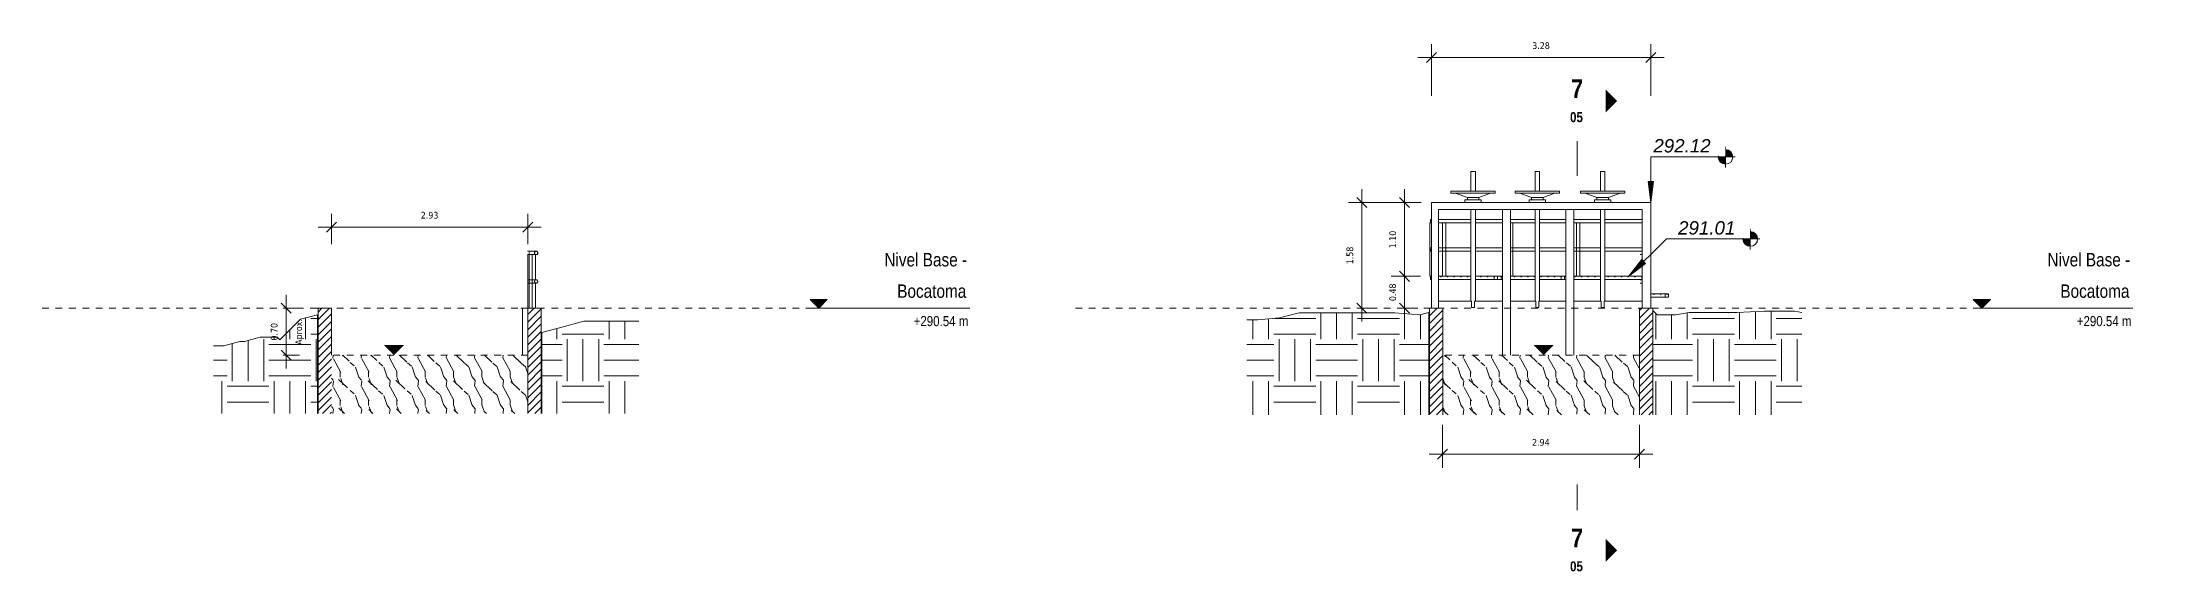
# Model space of a CAD drawing. Header units: metres. Extents: x 118 to 503, y -395 to 55.
# Drawn here: x 407.45 to 438.94, y 0.75 to 8.7 of the extents above; entities that cross this region are included whole.
import ezdxf

# ---------------------------------------------------------------- set-up
doc = ezdxf.new("R2010")
doc.units = ezdxf.units.M
doc.linetypes.add('Basculante', pattern=[0.00396875, 0.00238125, -0.0015875])
doc.linetypes.add('Centre', pattern=[0.03175, 0.00635, -0.004749999999999999, 0.0159, -0.004749999999999999])
for name, color, linetype, lineweight in [('A-ANNO-DIMS', 7, 'Continuous', 9), ('A-ANNO-DIMS-100', 7, 'Continuous', 9), ('A-DETL-GENF', 7, 'Continuous', 9), ('A-DETL-THIN', 7, 'Continuous', 9), ('A-FLOR-HRAL', 7, 'Continuous', 9), ('A-FLOR-LEVL', 7, 'Continuous', 9), ('A-GENM', 7, 'Continuous', 9), ('A-WALL', 7, 'Continuous', 9), ('C-TOPO-PATT', 7, 'Continuous', 9), ('G-ANNO-DIMS', 7, 'Continuous', 9), ('G-ANNO-SYMB', 7, 'Continuous', 9)]:
    doc.layers.add(name, color=color, linetype=linetype, lineweight=lineweight)
doc.layers.add('C-TOPO', color=7, linetype='Continuous', lineweight=9, true_color=0x7f7f7f)
doc.styles.add('Arial_I', font='ariali.ttf', dxfattribs={"height": 0.2})
doc.styles.add('Saira Condensed', font='SairaCondensed-Regular.ttf', dxfattribs={"height": 0.1999999999999998})
doc.styles.add('Saira Condensed_1', font='SairaCondensed-Regular.ttf', dxfattribs={"height": 0.1499999999999999})
doc.styles.add('Saira Condensed_B_2', font='', dxfattribs={"height": 0.1499999999999999})
doc.styles.add('Saira Condensed_B_3', font='', dxfattribs={"height": 0.2799999999999997})
doc.styles.add('Tahoma_2', font='tahoma.ttf', dxfattribs={"height": 0.1})
doc.styles.get('Saira Condensed_B_2').set_extended_font_data('Saira Condensed', bold=True)
doc.styles.get('Saira Condensed_B_3').set_extended_font_data('Saira Condensed', bold=True)
doc.dimstyles.new('R_Tahoma_1_0', dxfattribs={"dimscale": 0.3048, "dimtxt": 0.1044020834045546, "dimasz": 0.4921259842519685, "dimexe": 0.6561679790026247, "dimexo": 0.4921259842519684, "dimgap": 0.3280839895013123, "dimtad": 1, "dimrnd": 0.01, "dimzin": 0, "dimdsep": 46, "dimtxsty": 'Tahoma_2', "dimblk1": 'OBLIQUE', "dimblk2": 'OBLIQUE', "dimsah": 1, "dimcen": 0.09, "dimdle": 0.6561679790026247, "dimazin": 2, "dimtfac": 1, "dimtdec": 4, "dimtix": 1, "dimtmove": 0, "dimatfit": 3, "dimfxl": 1, "dimtvp": 1, "dimtolj": 1, "dimtzin": 0, "dimarcsym": 2})
pattern_1 = [(45, (413.335876351078, 4.959), (-0.05656854249492381, 0.05656854249492381), [])]
pattern_2 = [(0, (413.335876351078, 4.959), (0.625, 0.625), [0.625, -0.625]), (0, (413.335876351078, 5.193), (0.625, 0.625), [0.625, -0.625]), (0, (413.335876351078, 5.428), (0.625, 0.625), [0.625, -0.625]), (90, (413.413876351078, 5.506), (-0.625, 0.625), [0.625, -0.625]), (90, (413.647876351078, 5.506), (-0.625, 0.625), [0.625, -0.625]), (90, (413.882876351078, 5.506), (-0.625, 0.625), [0.625, -0.625])]
pattern_3 = [(45, (430.2098158792282, 4.959), (-0.05656854249492381, 0.05656854249492381), [])]
pattern_4 = [(0, (430.2098158792282, 4.959), (0.625, 0.625), [0.625, -0.625]), (0, (430.2098158792282, 5.193), (0.625, 0.625), [0.625, -0.625]), (0, (430.2098158792282, 5.428), (0.625, 0.625), [0.625, -0.625]), (90, (430.2878158792282, 5.506), (-0.625, 0.625), [0.625, -0.625]), (90, (430.5228158792282, 5.506), (-0.625, 0.625), [0.625, -0.625]), (90, (430.7568158792282, 5.506), (-0.625, 0.625), [0.625, -0.625])]

msp = doc.modelspace()

# ---------------------------------------------------------------- texts
at = {"layer": 'A-FLOR-LEVL', "color": 9, "true_color": 0xb7b7b7, "attachment_point": 1, "style": 'Saira Condensed', "bg_fill": 3, "box_fill_scale": 1.25, "bg_fill_color": 256, "bg_fill_true_color": 13158600, "bg_fill_transparency": 0}
for insert, char_height, width in [((420.0220741548148, 5.545719109955481), 0.1999999999999998, 1.507172499999998), ((437.383832766419, 5.545719109955483), 0.1999999999999999, 1.507172499999999)]:
    msp.add_mtext('Nivel Base -', dxfattribs=dict(at, insert=insert, char_height=char_height, width=width))
at = {"layer": 'G-ANNO-SYMB', "char_height": 0.2799999999999998, "width": 0.2084387499999999, "attachment_point": 1, "style": 'Saira Condensed_B_3'}
for insert in [(430.2738416793995, 8.140039874144211), (430.2738416793995, 1.426366179512804)]:
    msp.add_mtext('\\fSaira Condensed|b1|i0|c0|p2|;7', dxfattribs=dict(at, insert=insert))
at = {"layer": 'G-ANNO-SYMB', "color": 8, "true_color": 0x808080, "char_height": 0.1499999999999999, "width": 0.2485231249999999, "attachment_point": 1, "style": 'Saira Condensed_B_2', "bg_fill": 3, "box_fill_scale": 1.25, "bg_fill_color": 256, "bg_fill_true_color": 13158600, "bg_fill_transparency": 0}
for insert in [(430.2573416793996, 7.651684633705986), (430.2573416793996, 0.9380109390745762)]:
    msp.add_mtext('05', dxfattribs=dict(at, insert=insert))

# ---------------------------------------------------------------- blocks, each defined once
blk = doc.blocks.new('Railing - 2_-1813605-Sección 03')
at = {"layer": 'A-FLOR-HRAL'}
for p, q in [((16.09047283935942, 5.521343297624652), (16.09047283935942, 4.721343297624648)), ((16.09047283935942, 5.521343297624647), (16.09049977252575, 5.521343297624647)), ((16.09049977252575, 5.521343297624647), (16.14047283935938, 5.521343297624647)), ((16.14047283935931, 5.146097876263819), (16.14047283935931, 5.521343297624652)), ((16.14047283935931, 4.721343297624648), (16.14047283935931, 5.096588718985494))]:
    blk.add_line(p, q, dxfattribs=at)
blk = doc.blocks.new('Railing - 2_-V78-Sección 03')
at = {"layer": 'A-FLOR-HRAL'}
for p, q in [((16.04650964628015, 5.521343297624652), (16.04650964628015, 4.721343297624648)), ((16.04650964628015, 5.521343297624647), (16.04651542355096, 5.521343297624647)), ((16.04651542355096, 5.521343297624647), (16.07204707549711, 5.521343297624647)), ((16.07370051031431, 5.521343297624647), (16.09105634316836, 5.521343297624647))]:
    blk.add_line(p, q, dxfattribs=at)
blk = doc.blocks.new('Railing - 2_-V79-Sección 03')
at = {"layer": 'A-FLOR-HRAL'}
for p, q in [((16.02501247760447, 5.521343297624652), (16.02501247760447, 4.721343297624648)), ((16.02501247760447, 5.521343297624647), (16.02501825487532, 5.521343297624647)), ((16.02501825487532, 5.521343297624647), (16.04548956821893, 5.521343297624647))]:
    blk.add_line(p, q, dxfattribs=at)
blk = doc.blocks.new('Railing - Railing-1813700-Sección 03')
at = {"layer": 'A-FLOR-HRAL'}
for p, q in [((16.073617669051, 5.571343297624655), (16.02295019586737, 5.571343297624655)), ((16.02295019586737, 5.521343297624657), (16.02501825487529, 5.521343297624657)), ((16.0252113726072, 5.521343297624657), (16.073617669051, 5.521343297624657)), ((16.15112400705641, 5.571343297624655), (16.07361766905093, 5.571343297624655)), ((16.07361766905093, 5.521343297624649), (16.09049977252568, 5.521343297624649)), ((16.09071617847115, 5.521343297624649), (16.15112400705641, 5.521343297624649)), ((16.02501825487529, 5.146343297624652), (16.02295019586737, 5.146343297624652)), ((16.02295019586737, 5.096343297624655), (16.02501825487529, 5.096343297624655)), ((16.073617669051, 5.146343297624652), (16.0252113726072, 5.146343297624652)), ((16.0252113726072, 5.096343297624655), (16.073617669051, 5.096343297624655)), ((16.09049977252568, 5.146343297624652), (16.07361766905093, 5.146343297624652)), ((16.07361766905093, 5.096343297624655), (16.09049977252568, 5.096343297624655)), ((16.15112400705641, 5.146343297624652), (16.09071617847115, 5.146343297624652)), ((16.09071617847115, 5.096343297624655), (16.15112400705641, 5.096343297624655))]:
    blk.add_line(p, q, dxfattribs=at)
at = {"layer": 'A-FLOR-HRAL', "flags": 128}
for points in [[(16.17615096926982, 5.546343297624649), (16.17542373123257, 5.552326189231838), (16.1732842815521, 5.557961376925743), (16.16985695726728, 5.562921364080668), (16.16534094200773, 5.56691789427199), (16.15999869016517, 5.569718703691784), (16.15414067399857, 5.5711610194771), (16.14810734011436, 5.5711610194771), (16.1422493239478, 5.569718703691784), (16.13690707210526, 5.56691789427199), (16.13239105684575, 5.562921364080668), (16.12896373256087, 5.557961376925743), (16.12682428288046, 5.552326189231838), (16.12609704484307, 5.546343297624649)], [(16.12609704484307, 5.546343297624649), (16.12682428288046, 5.540360406017459), (16.12896373256087, 5.534725218323555), (16.13239105684575, 5.529765231168629), (16.13690707210526, 5.525768700977308), (16.1422493239478, 5.522967891557514), (16.14810734011436, 5.521525575772197), (16.15414067399857, 5.521525575772197), (16.15999869016517, 5.522967891557514), (16.16534094200773, 5.525768700977308), (16.16985695726728, 5.529765231168629), (16.1732842815521, 5.534725218323555), (16.17542373123257, 5.540360406017459), (16.17615096926982, 5.546343297624649)], [(16.17615096926982, 5.121343297624649), (16.17542373123257, 5.127326189231838), (16.1732842815521, 5.132961376925743), (16.16985695726728, 5.137921364080668), (16.16534094200773, 5.14191789427199), (16.15999869016517, 5.144718703691784), (16.15414067399857, 5.1461610194771), (16.14810734011436, 5.1461610194771), (16.1422493239478, 5.144718703691784), (16.13690707210526, 5.14191789427199), (16.13239105684575, 5.137921364080668), (16.12896373256087, 5.132961376925743), (16.12682428288046, 5.127326189231838), (16.12609704484307, 5.121343297624649)], [(16.12609704484307, 5.121343297624649), (16.12682428288046, 5.11536040601746), (16.12896373256087, 5.109725218323555), (16.13239105684575, 5.10476523116863), (16.13690707210526, 5.100768700977308), (16.1422493239478, 5.097967891557514), (16.14810734011436, 5.096525575772198), (16.15414067399857, 5.096525575772198), (16.15999869016517, 5.097967891557514), (16.16534094200773, 5.100768700977308), (16.16985695726728, 5.10476523116863), (16.1732842815521, 5.109725218323555), (16.17542373123257, 5.11536040601746), (16.17615096926982, 5.121343297624649)]]:
    blk.add_lwpolyline(points, dxfattribs=at)
at = {"layer": 'A-FLOR-HRAL'}
for points in [[(16.04948157326964, 5.552813773752203), (16.04891722825763, 5.550706489196046), (16.04863014959596, 5.548524959189639), (16.04863014400047, 5.54634329762465)], [(16.04863014400043, 5.54634329762465), (16.048630149596, 5.544161636059661), (16.04892217874027, 5.541980777511459), (16.04948665361098, 5.539873263628608)], [(16.05608151807372, 5.564152795516541), (16.05603712090948, 5.564109018753126), (16.05599288798154, 5.564065075579587), (16.05594882064272, 5.564020967154287)], [(16.06715316625314, 5.570485082040186), (16.06639680377087, 5.570282200689264), (16.0656497948075, 5.570044227047589), (16.0649154823645, 5.569772101203859)], [(16.06525417932646, 5.522789579980812), (16.06587873924426, 5.522568180843768), (16.06651208016845, 5.522371403543967), (16.06715214859945, 5.522199801519842)], [(16.06715686267469, 5.522198538166419), (16.06926210002228, 5.521634560750145), (16.07144005389264, 5.521342917532968), (16.073617669051, 5.521343297624649)], [(16.07361766905097, 5.571343297624649), (16.07144005389261, 5.571342917532965), (16.06926277744632, 5.57105051413242), (16.06715787956878, 5.570486345820125)], [(16.04948157326964, 5.127813773752203), (16.04891722825763, 5.125706489196047), (16.04863014959596, 5.12352495918964), (16.04863014400047, 5.12134329762465)], [(16.04863014400043, 5.12134329762465), (16.048630149596, 5.119161636059659), (16.04892217874027, 5.116980777511459), (16.04948665361098, 5.114873263628607)], [(16.06485741187539, 5.097933984792511), (16.06560999546379, 5.097652908890396), (16.06637612757798, 5.097407852365024), (16.06715214859945, 5.097199801519841)], [(16.06715316625314, 5.145485082040188), (16.06639252592701, 5.145281053230523), (16.06564134522242, 5.145041534056781), (16.06490302418453, 5.144767480648937)], [(16.06715686267469, 5.09719853816642), (16.06926210002228, 5.096634560750143), (16.07144005389264, 5.096342917532967), (16.073617669051, 5.096343297624649)], [(16.07361766905097, 5.14634329762465), (16.07144005389261, 5.146342917532966), (16.06926277744632, 5.146050514132421), (16.06715787956878, 5.145486345820126)]]:
    blk.add_open_spline(points, degree=3, dxfattribs=at)
for name in ['Railing - 2_-V79-Sección 03', 'Railing - 2_-V78-Sección 03', 'Railing - 2_-1813605-Sección 03']:
    blk.add_blockref(name, (0, 0))
blk = doc.blocks.new('Level - Con_Triangulo-1145791-Sección 03')
at = {"layer": 'A-FLOR-LEVL', "true_color": 0xe2e2e2}
blk.add_hatch(color=254, dxfattribs=at).paths.add_polyline_path([(20.49690930970705, 4.849988516338855), (20.36826409099285, 4.721343297624648), (20.23961887227864, 4.849988516338856)])
at = {"layer": 'A-FLOR-LEVL', "color": 253, "true_color": 0xaaaaaa}
for p, q in [((20.49690930970705, 4.849988516338855), (20.23961887227864, 4.849988516338856)), ((20.23961887227864, 4.849988516338856), (20.36826409099285, 4.721343297624648)), ((20.36826409099285, 4.721343297624648), (20.49690930970705, 4.849988516338855)), ((20.23961887227864, 4.721343297624648), (22.62404764930286, 4.721343297624648))]:
    blk.add_line(p, q, dxfattribs=at)
blk = doc.blocks.new('DIMBLOCK30-Sección 03')
at = {"layer": 'A-ANNO-DIMS-100'}
for p, q in [((411.7695337557892, 5.932585422414657), (411.7695337557892, 6.132585422414658)), ((414.6998655470678, 5.932585422414657), (414.6998655470678, 6.132585422414658)), ((414.8998655470678, 5.932585422414657), (411.5695337557891, 5.932585422414657)), ((411.7695337557892, 5.932585422414657), (411.7695337557892, 5.679002976454164)), ((414.6998655470678, 5.932585422414657), (414.6998655470678, 5.679002976454164))]:
    blk.add_line(p, q, dxfattribs=at)
at = {"layer": 'A-ANNO-DIMS-100', "lineweight": 18}
for p, q in [((411.7695337557892, 5.932585422414657), (411.8445337557891, 6.007585422414658)), ((414.6998655470678, 5.932585422414657), (414.7748655470678, 6.007585422414658)), ((411.7695337557892, 5.932585422414657), (411.6945337557892, 5.857585422414657)), ((414.6998655470678, 5.932585422414657), (414.6248655470678, 5.857585422414657))]:
    blk.add_line(p, q, dxfattribs=at)
at = {"layer": 'A-ANNO-DIMS-100', "color": 0, "insert": (413.102125577264, 6.160757413174617), "char_height": 0.1, "width": 0.318177777994833, "attachment_point": 1, "line_spacing_factor": 0.9943055562338531, "style": 'Tahoma_2'}
blk.add_mtext('2.93', dxfattribs=at)
blk = doc.blocks.new('_Oblique')
at = {"color": 0, "linetype": 'ByBlock', "lineweight": -2}
blk.add_line((-0.5, -0.5), (0.5, 0.5), dxfattribs=at)
blk = doc.blocks.new('DIMBLOCK31-Sección 03')
at = {"layer": 'A-ANNO-DIMS-100', "lineweight": 18}
for p, q in [((411.0919959043908, 4.721343297624648), (411.0169959043909, 4.796343297624648)), ((411.0919959043908, 4.721343297624648), (411.1669959043908, 4.646343297624647)), ((411.0919959043908, 4.018753225343148), (411.0169959043909, 4.093753225343148)), ((411.0919959043908, 4.018753225343148), (411.1669959043908, 3.943753225343148))]:
    blk.add_line(p, q, dxfattribs=at)
at = {"layer": 'A-ANNO-DIMS-100'}
for p, q in [((411.0919959043908, 4.921343297624648), (411.0919959043908, 3.818753225343148)), ((411.0919959043909, 4.721343297624648), (411.0480619215689, 4.721343297624648)), ((411.0919959043909, 4.721343297624648), (411.2919959043908, 4.721343297624648)), ((411.0919959043909, 4.018753225343148), (411.0480619215688, 4.018753225343148)), ((411.0919959043909, 4.018753225343148), (411.2919959043909, 4.018753225343148))]:
    blk.add_line(p, q, dxfattribs=at)
at = {"layer": 'A-ANNO-DIMS-100', "color": 0, "char_height": 0.1, "attachment_point": 1, "rotation": 90, "line_spacing_factor": 0.9943055562338531, "style": 'Tahoma_2'}
for s, insert, width in [('0.70', (410.8638239136309, 4.237474187319385), 0.318177777994833), ('Aprox.', (411.2295415063365, 4.173672914127712), 0.4713008336548464)]:
    blk.add_mtext(s, dxfattribs=dict(at, insert=insert, width=width))
blk = doc.blocks.new('Grating Peldaño - 1100 x 1200-1808354-Sección 04')
at = {"layer": 'A-GENM'}
for p, q in [((-236.5541120752883, 5.197343297624648), (-236.5343369142355, 5.197343297624648)), ((-236.5541120752883, 5.197343297624648), (-236.5541120752883, 5.147343297624647)), ((-236.5541120752883, 5.197343297624648), (-236.5343369142356, 5.197343297624648)), ((-236.5541120752883, 5.147343297624647), (-236.5541120752883, 5.197343297624648)), ((-236.5343369142355, 5.147343297624647), (-236.5541120752883, 5.147343297624647)), ((-236.5343369142356, 5.147343297624647), (-236.5541120752883, 5.147343297624647)), ((-236.4155369142355, 5.197343297624648), (-236.0208801114861, 5.197343297624648)), ((-236.0208801114861, 5.147343297624647), (-236.4155369142355, 5.147343297624647)), ((-235.9528801114863, 5.197343297624648), (-235.3995369142359, 5.197343297624648)), ((-235.3995369142359, 5.147343297624647), (-235.9528801114863, 5.147343297624647)), ((-235.4041120752883, 5.197343297624648), (-235.3995369142359, 5.197343297624648)), ((-235.4041120752883, 5.147343297624647), (-235.4041120752883, 5.197343297624648)), ((-235.3995369142359, 5.147343297624647), (-235.4041120752883, 5.147343297624647))]:
    blk.add_line(p, q, dxfattribs=at)
for centre, radius, start, end in [((-236.4041120752883, 5.192343297624648), 0.004999999999967031, 0, 180), ((-236.4041120752883, 5.192343297624648), 0.005000000000052296, 180, 0), ((-236.3041120752883, 5.192343297624648), 0.005000000000052296, 0, 180), ((-236.3041120752883, 5.192343297624648), 0.004999999999967031, 180, 0), ((-236.2041120752883, 5.192343297624648), 0.005000000000023874, 0, 180), ((-236.2041120752883, 5.192343297624648), 0.005000000000023874, 180, 0), ((-236.1041120752883, 5.192343297624648), 0.005000000000052296, 0, 180), ((-236.1041120752883, 5.192343297624648), 0.004999999999967031, 180, 0), ((-235.9041120752883, 5.192343297624648), 0.004999999999995453, 0, 180), ((-235.9041120752883, 5.192343297624648), 0.005000000000023874, 180, 0), ((-235.8041120752883, 5.192343297624648), 0.004999999999995453, 0, 180), ((-235.8041120752883, 5.192343297624648), 0.005000000000052296, 180, 0), ((-235.7041120752884, 5.192343297624648), 0.005000000000052296, 0, 180), ((-235.7041120752884, 5.192343297624648), 0.004999999999938609, 180, 0), ((-235.6041120752883, 5.192343297624648), 0.004999999999938609, 0, 180), ((-235.6041120752883, 5.192343297624648), 0.005000000000023874, 180, 0), ((-235.5041120752883, 5.192343297624648), 0.004999999999995453, 0, 180), ((-235.5041120752883, 5.192343297624648), 0.004999999999995453, 180, 0), ((-235.4041120752883, 5.192343297624648), 0.005000000000017553, 29.99999999986277, 180), ((-235.4041120752883, 5.192343297624648), 0.005000000000052296, 180, 329.9999999999534)]:
    blk.add_arc(centre, radius, start, end, dxfattribs=at)
blk = doc.blocks.new('Grating Peldaño - Grating-1765999-Sección 04')
at = {"layer": 'A-GENM'}
for p, q in [((-235.2674248569171, 4.937343297624648), (-235.0030923113282, 4.937343297624648)), ((-235.0030923113282, 4.887343297624647), (-235.2674248569171, 4.887343297624647)), ((-235.0530923113282, 4.937343297624648), (-235.0030923113282, 4.937343297624648)), ((-235.0530923113282, 4.887343297624647), (-235.0530923113282, 4.937343297624648)), ((-235.0030923113282, 4.887343297624647), (-235.0530923113282, 4.887343297624647)), ((-235.0030923113282, 4.887343297624647), (-235.0030923113282, 4.937343297624648)), ((-235.0030923113282, 4.887343297624647), (-235.0030923113282, 4.937343297624648))]:
    blk.add_line(p, q, dxfattribs=at)
for centre, radius, start, end in [((-235.2230923113282, 4.932343297624647), 0.005000000000052296, 0, 180), ((-235.2230923113282, 4.932343297624647), 0.004999999999910187, 180, 0), ((-235.1230923113282, 4.932343297624647), 0.005000000000023874, 0, 180), ((-235.1230923113282, 4.932343297624647), 0.004999999999938609, 180, 0), ((-235.0230923113282, 4.932343297624647), 0.005000000000052296, 0, 180), ((-235.0230923113282, 4.932343297624647), 0.004999999999910187, 180, 0)]:
    blk.add_arc(centre, radius, start, end, dxfattribs=at)
blk = doc.blocks.new('Grating Peldaño - 1100 x 1000-1798489-Sección 04')
at = {"layer": 'A-GENM'}
for p, q in [((-237.5541120752882, 5.197343297624648), (-237.4831369142358, 5.197343297624648)), ((-237.5541120752882, 5.197343297624648), (-237.5541120752882, 5.147343297624647)), ((-237.5541120752882, 5.197343297624648), (-237.5041120752882, 5.197343297624648)), ((-237.5541120752882, 5.197343297624648), (-237.5541120752882, 5.147343297624647)), ((-237.4831369142358, 5.147343297624647), (-237.5541120752882, 5.147343297624647)), ((-237.5041120752882, 5.147343297624647), (-237.5541120752882, 5.147343297624647)), ((-237.5041120752882, 5.197343297624648), (-237.5041120752882, 5.147343297624647)), ((-237.3643369142359, 5.197343297624648), (-236.9958801114861, 5.197343297624648)), ((-236.9958801114861, 5.147343297624647), (-237.3643369142359, 5.147343297624647)), ((-236.9278801114863, 5.197343297624648), (-236.5541120752882, 5.197343297624648)), ((-236.5541120752882, 5.147343297624647), (-236.9278801114863, 5.147343297624647)), ((-236.6041120752883, 5.197343297624648), (-236.5541120752882, 5.197343297624648)), ((-236.6041120752883, 5.197343297624648), (-236.6041120752883, 5.147343297624647)), ((-236.5541120752882, 5.147343297624647), (-236.6041120752883, 5.147343297624647))]:
    blk.add_line(p, q, dxfattribs=at)
for centre, radius, start, end in [((-237.5041120752882, 5.192343297624648), 0.004999999999967031, 0, 180), ((-237.5041120752882, 5.192343297624648), 0.005000000000080718, 180, 0), ((-237.3041120752883, 5.192343297624648), 0.005000000000023874, 0, 180), ((-237.3041120752883, 5.192343297624648), 0.005000000000023874, 180, 0), ((-237.2041120752883, 5.192343297624648), 0.005000000000023874, 0, 180), ((-237.2041120752883, 5.192343297624648), 0.004999999999967031, 180, 0), ((-237.1041120752882, 5.192343297624648), 0.004999999999967031, 0, 180), ((-237.1041120752882, 5.192343297624648), 0.005000000000052296, 180, 0), ((-237.0041120752882, 5.192343297624648), 0.005000000000023874, 0, 180), ((-237.0041120752882, 5.192343297624648), 0.005000000000023874, 180, 0), ((-236.9041120752883, 5.192343297624648), 0.004999999999995453, 0, 180), ((-236.9041120752883, 5.192343297624648), 0.005000000000052296, 180, 0), ((-236.8041120752883, 5.192343297624648), 0.005000000000080718, 0, 180), ((-236.8041120752883, 5.192343297624648), 0.004999999999967031, 180, 0), ((-236.7041120752883, 5.192343297624648), 0.004999999999995453, 0, 180), ((-236.7041120752883, 5.192343297624648), 0.004999999999995453, 180, 0), ((-236.6041120752883, 5.192343297624648), 0.005000000000023874, 0, 180), ((-236.6041120752883, 5.192343297624648), 0.004999999999995453, 180, 0)]:
    blk.add_arc(centre, radius, start, end, dxfattribs=at)
blk = doc.blocks.new('Grating Peldaño - 1100 x 1000-1777351-Sección 04')
at = {"layer": 'A-GENM'}
for p, q in [((-238.5541120752882, 5.197343297624648), (-238.5434248569171, 5.197343297624648)), ((-238.5541120752882, 5.197343297624648), (-238.5541120752882, 5.147343297624647)), ((-238.5541120752882, 5.197343297624648), (-238.5434248569171, 5.197343297624648)), ((-238.5541120752882, 5.147343297624647), (-238.5541120752882, 5.197343297624648)), ((-238.5434248569171, 5.147343297624647), (-238.5541120752882, 5.147343297624647)), ((-238.5434248569171, 5.147343297624647), (-238.5541120752882, 5.147343297624647)), ((-238.4374248569172, 5.197343297624648), (-237.954880111486, 5.197343297624648)), ((-237.954880111486, 5.147343297624647), (-238.4374248569172, 5.147343297624647)), ((-237.8868801114862, 5.197343297624648), (-237.5541120752881, 5.197343297624648)), ((-237.5541120752881, 5.147343297624647), (-237.8868801114862, 5.147343297624647)), ((-237.6041120752882, 5.197343297624648), (-237.5541120752881, 5.197343297624648)), ((-237.6041120752882, 5.147343297624647), (-237.6041120752882, 5.197343297624648)), ((-237.5541120752881, 5.147343297624647), (-237.6041120752882, 5.147343297624647)), ((-237.5541120752881, 5.147343297624647), (-237.5541120752881, 5.197343297624648)), ((-237.5541120752881, 5.147343297624647), (-237.5541120752881, 5.197343297624648))]:
    blk.add_line(p, q, dxfattribs=at)
for centre, radius, start, end in [((-238.4041120752881, 5.192343297624648), 0.005000000000023874, 0, 180), ((-238.4041120752881, 5.192343297624648), 0.005000000000023874, 180, 0), ((-238.3041120752881, 5.192343297624648), 0.004999999999995453, 0, 180), ((-238.3041120752881, 5.192343297624648), 0.005000000000023874, 180, 0), ((-238.2041120752882, 5.192343297624648), 0.005000000000080718, 0, 180), ((-238.2041120752882, 5.192343297624648), 0.004999999999967031, 180, 0), ((-238.1041120752881, 5.192343297624648), 0.004999999999967031, 0, 180), ((-238.1041120752881, 5.192343297624648), 0.005000000000023874, 180, 0), ((-238.0041120752882, 5.192343297624648), 0.005000000000023874, 0, 180), ((-238.0041120752882, 5.192343297624648), 0.004999999999995453, 180, 0), ((-237.8041120752882, 5.192343297624648), 0.005000000000052296, 0, 180), ((-237.8041120752882, 5.192343297624648), 0.004999999999995453, 180, 0), ((-237.7041120752882, 5.192343297624648), 0.004999999999967031, 0, 180), ((-237.7041120752882, 5.192343297624648), 0.005000000000023874, 180, 0), ((-237.6041120752882, 5.192343297624648), 0.005000000000052296, 0, 180), ((-237.6041120752882, 5.192343297624648), 0.004999999999938609, 180, 0)]:
    blk.add_arc(centre, radius, start, end, dxfattribs=at)
blk = doc.blocks.new('Railing - 2_-1813605-Sección 04')
at = {"layer": 'A-FLOR-HRAL'}
for p, q in [((-238.3791120752883, 5.997343297624648), (-238.3791120752883, 5.197343297624648)), ((-238.3791120752884, 5.997343297624647), (-238.3541120752883, 5.997343297624647)), ((-238.3541120752883, 5.997343297624647), (-238.3291120752882, 5.997343297624647)), ((-238.3291120752883, 5.197343297624648), (-238.3291120752883, 5.997343297624648))]:
    blk.add_line(p, q, dxfattribs=at)
blk = doc.blocks.new('Railing - 2_-V80-Sección 04')
at = {"layer": 'A-FLOR-HRAL'}
for p, q in [((-237.3644951322275, 5.997343297624647), (-237.3541120752883, 5.997343297624647)), ((-237.3541120752883, 5.997343297624647), (-237.3291120752884, 5.997343297624647)), ((-237.3291120752884, 5.197343297624648), (-237.3291120752884, 5.997343297624648))]:
    blk.add_line(p, q, dxfattribs=at)
blk = doc.blocks.new('Railing - 2_-V81-Sección 04')
at = {"layer": 'A-FLOR-HRAL'}
for p, q in [((-238.5666120752882, 5.997343297624648), (-238.5666120752882, 5.197343297624648)), ((-238.5666120752883, 5.997343297624647), (-238.5435085920186, 5.997343297624647)), ((-238.5541120752882, 5.197343297624648), (-238.5666120752883, 5.197343297624648))]:
    blk.add_line(p, q, dxfattribs=at)
blk = doc.blocks.new('Railing - Railing-1808619-Sección 04')
at = {"layer": 'A-FLOR-HRAL'}
for p, q in [((-238.5434248569171, 6.047343297624646), (-238.5541120752883, 6.047343297624646)), ((-238.5541120752881, 6.047343297624647), (-238.5541120752881, 6.022343297624648)), ((-238.5541120752881, 6.022343297624648), (-238.5541120752881, 5.997343297624648)), ((-238.5541120752883, 5.997343297624649), (-238.5434248569171, 5.997343297624649)), ((-237.9547566231233, 6.047343297624646), (-238.4374248569173, 6.047343297624646)), ((-238.4374248569173, 5.997343297624649), (-237.9547320843331, 5.997343297624649)), ((-237.8870281386394, 5.997343297624649), (-237.4831369142359, 5.997343297624649)), ((-237.4831369142359, 6.047343297624646), (-237.8870035998492, 6.047343297624646)), ((-236.9957566231232, 6.047343297624646), (-237.3643369142359, 6.047343297624646)), ((-237.3643369142359, 5.997343297624649), (-236.9957320843332, 5.997343297624649)), ((-236.9280281386394, 5.997343297624649), (-236.5343369142356, 5.997343297624649)), ((-236.5343369142356, 6.047343297624646), (-236.9280035998491, 6.047343297624646)), ((-236.0207566231232, 6.047343297624646), (-236.4155369142356, 6.047343297624646)), ((-236.4155369142356, 5.997343297624649), (-236.0207320843331, 5.997343297624649)), ((-235.9530281386394, 5.997343297624649), (-235.3995369142359, 5.997343297624649)), ((-235.3995369142359, 6.047343297624646), (-235.9530035998492, 6.047343297624646)), ((-238.5434248569171, 5.622343297624647), (-238.5541120752883, 5.622343297624647)), ((-238.5541120752881, 5.609843297624647), (-238.5541120752881, 5.597343297624648)), ((-238.5541120752881, 5.597343297624648), (-238.5541120752881, 5.584843297624648)), ((-238.5541120752883, 5.572343297624641), (-238.5434248569171, 5.572343297624641)), ((-237.9548801114861, 5.622343297624647), (-238.4374248569173, 5.622343297624647)), ((-238.4374248569173, 5.572343297624641), (-237.9548801114861, 5.572343297624641)), ((-237.4831369142359, 5.622343297624647), (-237.8868801114863, 5.622343297624647)), ((-237.8868801114863, 5.572343297624641), (-237.4831369142359, 5.572343297624641)), ((-236.9958801114862, 5.622343297624647), (-237.3643369142359, 5.622343297624647)), ((-237.3643369142359, 5.572343297624641), (-236.9958801114862, 5.572343297624641)), ((-236.5343369142356, 5.622343297624647), (-236.9278801114863, 5.622343297624647)), ((-236.9278801114863, 5.572343297624641), (-236.5343369142356, 5.572343297624641)), ((-236.0208801114862, 5.622343297624647), (-236.4155369142356, 5.622343297624647)), ((-236.4155369142356, 5.572343297624641), (-236.0208801114862, 5.572343297624641)), ((-235.3995369142359, 5.622343297624647), (-235.9528801114864, 5.622343297624647)), ((-235.9528801114864, 5.572343297624641), (-235.3995369142359, 5.572343297624641))]:
    blk.add_line(p, q, dxfattribs=at)
for name, p in [('Railing - 2_-V81-Sección 04', (0, 0)), ('Railing - 2_-1813605-Sección 04', (0, 0)), ('Railing - 2_-V80-Sección 04', (0, 0)), ('Railing - 2_-1813605-Sección 04', (2.000000000000169, 0))]:
    blk.add_blockref(name, p)
blk = doc.blocks.new('M_Compuerta-02 - M_Compuerta-02-1812394-Sección 04')
at = {"layer": 'A-GENM'}
for p, q in [((-237.9548801114861, 6.764391638713206), (-237.9548801114861, 6.468154647873803)), ((-237.954880111486, 6.764391638713197), (-237.8868801114863, 6.764391638713197)), ((-237.8868801114863, 6.468154647873803), (-237.8868801114863, 6.764391638713206)), ((-236.9958801114861, 6.764391638713197), (-236.9958801114861, 6.468154647873803)), ((-236.995880111486, 6.764391638713192), (-236.9278801114864, 6.764391638713192)), ((-236.9278801114863, 6.468154647873803), (-236.9278801114863, 6.764391638713197)), ((-236.0208801114862, 6.764391638713197), (-236.0208801114862, 6.468154647873803)), ((-236.0208801114861, 6.764391638713191), (-235.9528801114864, 6.764391638713191)), ((-235.9528801114864, 6.468154647873803), (-235.9528801114864, 6.764391638713197)), ((-238.0306418808006, 6.29896198307779), (-238.5434248569171, 6.298961983077792)), ((-238.5434248569171, 6.298961983077792), (-238.5434248569171, 4.721343297624642)), ((-238.2512603925206, 6.468154647873803), (-238.2512603925206, 6.442051893491393)), ((-238.2512603925205, 6.468154647873803), (-237.5904998304517, 6.468154647873803)), ((-238.2512603925205, 6.442051893491393), (-237.5904998304517, 6.442051893491393)), ((-238.1832603925206, 6.442051893491402), (-238.0058801114861, 6.373961983077792)), ((-238.0428801114861, 6.341961983077799), (-238.0428801114861, 6.298961983077792)), ((-237.7988801114862, 6.341961983077799), (-238.0428801114863, 6.341961983077799)), ((-238.0318866754296, 6.298961983077788), (-237.8098735475429, 6.298961983077788)), ((-238.0058801114861, 6.373961983077792), (-238.0058801114861, 6.341961983077799)), ((-238.0058801114862, 6.373961983077792), (-237.8358801114863, 6.373961983077792)), ((-237.8358801114862, 6.373961983077792), (-237.6584998304518, 6.442051893491402)), ((-237.8358801114862, 6.341961983077799), (-237.8358801114862, 6.373961983077792)), ((-237.0716418808006, 6.298961983077787), (-237.8111183421717, 6.29896198307779)), ((-237.7988801114861, 6.298961983077792), (-237.7988801114861, 6.341961983077799)), ((-237.5904998304517, 6.442051893491393), (-237.5904998304517, 6.468154647873803)), ((-237.2922603925206, 6.468154647873803), (-237.2922603925206, 6.442051893491393)), ((-237.2922603925207, 6.468154647873798), (-236.6314998304517, 6.468154647873798)), ((-237.2922603925207, 6.44205189349139), (-236.6314998304517, 6.44205189349139)), ((-237.2242603925207, 6.442051893491393), (-237.0468801114861, 6.373961983077792)), ((-237.0838801114862, 6.341961983077799), (-237.0838801114862, 6.298961983077783)), ((-236.8398801114861, 6.341961983077796), (-237.0838801114862, 6.341961983077796)), ((-237.0728866754295, 6.298961983077786), (-236.8508735475428, 6.298961983077786)), ((-237.0468801114861, 6.373961983077792), (-237.0468801114861, 6.341961983077799)), ((-237.0468801114861, 6.373961983077788), (-236.8768801114862, 6.373961983077788)), ((-236.8768801114862, 6.373961983077792), (-236.6994998304518, 6.442051893491393)), ((-236.8768801114862, 6.341961983077799), (-236.8768801114862, 6.373961983077792)), ((-236.0966418808006, 6.298961983077783), (-236.8521183421717, 6.298961983077786)), ((-236.8398801114861, 6.298961983077783), (-236.8398801114861, 6.341961983077799)), ((-236.6314998304518, 6.442051893491393), (-236.6314998304518, 6.468154647873803)), ((-236.3172603925207, 6.468154647873803), (-236.3172603925207, 6.442051893491393)), ((-236.3172603925206, 6.468154647873797), (-235.6564998304518, 6.468154647873797)), ((-236.3172603925206, 6.442051893491387), (-235.6564998304518, 6.442051893491387)), ((-236.2492603925207, 6.442051893491393), (-236.0718801114861, 6.373961983077792)), ((-236.1088801114862, 6.341961983077799), (-236.1088801114862, 6.298961983077783)), ((-235.8648801114863, 6.341961983077793), (-236.1088801114862, 6.341961983077793)), ((-236.0978866754296, 6.298961983077782), (-235.8758735475429, 6.298961983077782)), ((-236.0718801114861, 6.373961983077792), (-236.0718801114861, 6.341961983077799)), ((-236.0718801114863, 6.373961983077786), (-235.9018801114863, 6.373961983077786)), ((-235.9018801114863, 6.373961983077792), (-235.7244998304518, 6.442051893491393)), ((-235.9018801114863, 6.341961983077799), (-235.9018801114863, 6.373961983077792)), ((-235.2674248569171, 6.298961983077781), (-235.8771183421717, 6.298961983077783)), ((-235.8648801114862, 6.298961983077783), (-235.8648801114862, 6.341961983077799)), ((-235.6564998304518, 6.442051893491393), (-235.6564998304518, 6.468154647873803)), ((-235.2674248569171, 4.721343297624641), (-235.2674248569171, 6.298961983077781)), ((-238.4374248569172, 4.721343297624641), (-238.4374248569172, 6.197155785739867)), ((-238.4374248569172, 6.197155785739867), (-235.3995369142359, 6.197155785739867)), ((-237.9548801114861, 6.197155785739876), (-237.9548801114861, 4.826759961392657)), ((-237.8868801114863, 4.826759961392657), (-237.8868801114863, 6.197155785739876)), ((-237.3643369142359, 6.197155785739867), (-237.4831369142358, 6.197155785739867)), ((-237.4831369142358, 6.197155785739867), (-237.4831369142358, 4.018753225343142)), ((-237.3643369142359, 4.018753225343142), (-237.3643369142359, 6.197155785739867)), ((-236.9958801114861, 6.197155785739876), (-236.9958801114861, 4.826759961392648)), ((-236.9278801114863, 4.826759961392648), (-236.9278801114863, 6.197155785739876)), ((-236.4155369142356, 6.197155785739863), (-236.5343369142356, 6.197155785739863)), ((-236.5343369142356, 6.197155785739863), (-236.5343369142356, 4.018753225343139)), ((-236.4155369142356, 4.018753225343139), (-236.4155369142356, 6.197155785739863)), ((-236.0208801114862, 6.197155785739876), (-236.0208801114862, 4.826759961392648)), ((-235.9528801114864, 4.826759961392648), (-235.9528801114864, 6.197155785739876)), ((-235.3995369142359, 6.197155785739867), (-235.3995369142359, 4.721343297624641)), ((-237.9439235487296, 4.826759961392656), (-238.4374248569171, 4.826759961392658)), ((-237.9439235487296, 4.73139163871319), (-237.9439235487296, 4.826759961392656)), ((-237.8978366742427, 4.73139163871319), (-237.9439235487297, 4.73139163871319)), ((-237.4831369142358, 4.826759961392654), (-237.8978366742426, 4.826759961392656)), ((-237.8978366742426, 4.826759961392656), (-237.8978366742426, 4.73139163871319)), ((-236.9849235487296, 4.826759961392653), (-237.3643369142358, 4.826759961392654)), ((-236.9849235487296, 4.731391638713188), (-236.9849235487296, 4.826759961392653)), ((-236.9388366742427, 4.731391638713188), (-236.9849235487296, 4.731391638713188)), ((-236.5343369142355, 4.826759961392651), (-236.9388366742427, 4.826759961392653)), ((-236.9388366742427, 4.826759961392653), (-236.9388366742427, 4.731391638713188)), ((-236.0099235487297, 4.82675996139265), (-236.4155369142356, 4.826759961392651)), ((-236.0099235487297, 4.731391638713184), (-236.0099235487297, 4.82675996139265)), ((-235.9638366742428, 4.731391638713184), (-236.0099235487296, 4.731391638713184)), ((-235.3995369142359, 4.826759961392648), (-235.9638366742427, 4.82675996139265)), ((-235.9638366742427, 4.82675996139265), (-235.9638366742427, 4.731391638713184))]:
    blk.add_line(p, q, dxfattribs=at)
blk = doc.blocks.new('Railing - Railing-1813700-Sección 04')
at = {"layer": 'A-FLOR-HRAL'}
for p, q in [((-235.4084296197489, 5.571343297624651), (-235.4244968851484, 5.571343297624651)), ((-235.4244968861593, 5.521343297624654), (-235.4084296197489, 5.521343297624654)), ((-235.3995369142361, 5.571343297624651), (-235.40537095573, 5.571343297624651)), ((-235.40537095573, 5.521343297624645), (-235.3995369142361, 5.521343297624645)), ((-235.4084296197489, 5.146343297624643), (-235.4244968851484, 5.146343297624643)), ((-235.4244968861593, 5.096343297624646), (-235.4084296197489, 5.096343297624646)), ((-235.3995369142361, 5.146343297624643), (-235.40537095573, 5.146343297624643)), ((-235.40537095573, 5.096343297624646), (-235.3995369142361, 5.096343297624646))]:
    blk.add_line(p, q, dxfattribs=at)
blk = doc.blocks.new('Level - Con_Triangulo-1145791-Sección 04')
at = {"layer": 'A-FLOR-LEVL', "true_color": 0xe2e2e2}
blk.add_hatch(color=254, dxfattribs=at).paths.add_polyline_path([(-230.198271606839, 4.849988516338856), (-230.3269168255532, 4.721343297624649), (-230.4555620442674, 4.849988516338857)])
at = {"layer": 'A-FLOR-LEVL', "color": 253, "true_color": 0xaaaaaa}
for p, q in [((-230.198271606839, 4.849988516338856), (-230.4555620442674, 4.849988516338857)), ((-230.4555620442674, 4.849988516338857), (-230.3269168255532, 4.721343297624649)), ((-230.3269168255532, 4.721343297624649), (-230.198271606839, 4.849988516338856)), ((-230.4555620442674, 4.721343297624649), (-228.0711332672431, 4.721343297624649))]:
    blk.add_line(p, q, dxfattribs=at)
blk = doc.blocks.new('Section - Símbolo_Detalle_Plano-1146154-Sección 04')
at = {"layer": 'G-ANNO-SYMB', "true_color": 0x808080}
blk.add_hatch(color=8, dxfattribs=at).paths.add_polyline_path([(-235.9400814661974, 1.273328920157178), (-235.9400814661974, 0.9325149362978932), (-235.7696744742679, 1.102921928227534)])
blk = doc.blocks.new('DIMBLOCK32-Sección 04')
at = {"layer": 'A-ANNO-DIMS-100'}
for p, q in [((427.7870442039739, 6.298961983077792), (427.587044203974, 6.298961983077792)), ((427.7870442039739, 6.498961983077792), (427.7870442039739, 5.197343297624649)), ((427.7870442039739, 6.298961983077792), (428.0373910223111, 6.298961983077792)), ((427.7870442039739, 5.197343297624648), (427.587044203974, 5.197343297624648)), ((427.7870442039739, 5.197343297624648), (428.0267038039401, 5.197343297624648))]:
    blk.add_line(p, q, dxfattribs=at)
at = {"layer": 'A-ANNO-DIMS-100', "lineweight": 18}
for p, q in [((427.7870442039739, 6.298961983077792), (427.7120442039738, 6.373961983077792)), ((427.7870442039739, 6.298961983077792), (427.8620442039738, 6.223961983077792)), ((427.7870442039739, 5.197343297624649), (427.7120442039738, 5.27234329762465)), ((427.7870442039739, 5.197343297624649), (427.8620442039738, 5.122343297624648))]:
    blk.add_line(p, q, dxfattribs=at)
at = {"layer": 'A-ANNO-DIMS-100', "color": 0, "insert": (427.5588722132138, 5.615578566186706), "char_height": 0.1, "width": 0.318177777994833, "attachment_point": 1, "rotation": 90, "line_spacing_factor": 0.9943055562338531, "style": 'Tahoma_2'}
blk.add_mtext('1.10', dxfattribs=at)
blk = doc.blocks.new('DIMBLOCK33-Sección 04')
at = {"layer": 'A-ANNO-DIMS-100'}
for p, q in [((427.7870442039739, 5.197343297624648), (427.587044203974, 5.197343297624648)), ((427.7870442039739, 5.197343297624649), (427.7870442039739, 4.521343297624647)), ((427.7870442039739, 5.197343297624648), (428.0267038039401, 5.197343297624648)), ((427.7870442039739, 4.721343297624648), (427.7431102211519, 4.721343297624648)), ((427.7870442039739, 4.721343297624648), (427.9870442039739, 4.721343297624648))]:
    blk.add_line(p, q, dxfattribs=at)
at = {"layer": 'A-ANNO-DIMS-100', "lineweight": 18}
for p, q in [((427.7870442039739, 5.197343297624649), (427.7120442039738, 5.27234329762465)), ((427.7870442039739, 5.197343297624649), (427.8620442039738, 5.122343297624648)), ((427.7870442039739, 4.721343297624648), (427.7120442039738, 4.796343297624648)), ((427.7870442039739, 4.721343297624648), (427.8620442039738, 4.646343297624647))]:
    blk.add_line(p, q, dxfattribs=at)
at = {"layer": 'A-ANNO-DIMS-100', "color": 0, "insert": (427.5588722132138, 4.826769223460134), "char_height": 0.1, "width": 0.318177777994833, "attachment_point": 1, "rotation": 90, "line_spacing_factor": 0.9943055562338531, "style": 'Tahoma_2'}
blk.add_mtext('0.48', dxfattribs=at)
blk = doc.blocks.new('DIMBLOCK34-Sección 04')
at = {"layer": 'A-ANNO-DIMS-100'}
for p, q in [((427.1482579472448, 6.298961983077792), (426.9482579472448, 6.298961983077792)), ((427.1482579472447, 6.498961983077792), (427.1482579472447, 4.521343297624647)), ((427.1482579472448, 6.298961983077792), (428.037391022311, 6.298961983077792)), ((427.1482579472448, 4.721343297624648), (427.1043239644229, 4.721343297624648)), ((427.1482579472448, 4.721343297624648), (427.3482579472449, 4.721343297624648))]:
    blk.add_line(p, q, dxfattribs=at)
at = {"layer": 'A-ANNO-DIMS-100', "lineweight": 18}
for p, q in [((427.1482579472447, 6.298961983077792), (427.0732579472448, 6.373961983077792)), ((427.1482579472447, 6.298961983077792), (427.2232579472446, 6.223961983077792)), ((427.1482579472447, 4.721343297624648), (427.0732579472448, 4.796343297624648)), ((427.1482579472447, 4.721343297624648), (427.2232579472446, 4.646343297624647))]:
    blk.add_line(p, q, dxfattribs=at)
at = {"layer": 'A-ANNO-DIMS-100', "color": 0, "insert": (426.9200859564849, 5.377578566186705), "char_height": 0.1, "width": 0.318177777994833, "attachment_point": 1, "rotation": 90, "line_spacing_factor": 0.9943055562338531, "style": 'Tahoma_2'}
blk.add_mtext('1.58', dxfattribs=at)
blk = doc.blocks.new('Spot Elevations - Simbolo Cota Elevación-1114047-Sección 04')
at = {"layer": 'G-ANNO-DIMS'}
h = blk.add_hatch(color=256, dxfattribs=at)
edge = h.paths.add_edge_path()
edge.add_line((-233.7840566803739, 5.755574575606779), (-233.8940566803739, 5.755574575606779))
edge.add_arc((-233.7840566803739, 5.755574575606779), 0.1100000000000136, 180, 269.9999999999996)
edge.add_line((-233.7840566803739, 5.64557457560678), (-233.7840566803739, 5.755574575606779))
h = blk.add_hatch(color=256, dxfattribs=at)
edge = h.paths.add_edge_path()
edge.add_line((-233.7840566803739, 5.755574575606779), (-233.6740566803738, 5.755574575606779))
edge.add_arc((-233.7840566803739, 5.755574575606779), 0.1100000000000705, 0, 90)
edge.add_line((-233.7840566803739, 5.86557457560678), (-233.7840566803739, 5.755574575606779))
for p, q in [((-233.6417841569663, 5.755574575606779), (-234.5496471738147, 5.755574575606779)), ((-233.7840566803739, 5.599103810207315), (-233.7840566803739, 5.905505145664952))]:
    blk.add_line(p, q, dxfattribs=at)
blk.add_circle((-233.7840566803739, 5.755574575606779), 0.1100000000000136, dxfattribs=at)
for radius, start, end in [(0.1100000000000136, 180, 269.9999999999996), (0.1100000000000705, 0, 90)]:
    blk.add_arc((-233.7840566803739, 5.755574575606779), radius, start, end, dxfattribs=at)
blk = doc.blocks.new('DIMBLOCK35-Sección 04')
at = {"layer": 'A-ANNO-DIMS-100'}
for p, q in [((428.1873910223111, 8.467243201110943), (428.1873910223111, 8.667243201110942)), ((431.463391022311, 8.467243201110943), (431.463391022311, 8.667243201110942)), ((427.9873910223109, 8.467243201110943), (431.6633910223111, 8.467243201110943)), ((428.1873910223111, 8.467243201110943), (428.1873910223111, 7.892335570054807)), ((431.463391022311, 8.467243201110943), (431.463391022311, 7.892335570054796))]:
    blk.add_line(p, q, dxfattribs=at)
at = {"layer": 'A-ANNO-DIMS-100', "lineweight": 18}
for p, q in [((428.187391022311, 8.467243201110943), (428.262391022311, 8.542243201110944)), ((431.463391022311, 8.467243201110943), (431.538391022311, 8.542243201110944)), ((428.187391022311, 8.467243201110943), (428.1123910223109, 8.392243201110942)), ((431.463391022311, 8.467243201110943), (431.388391022311, 8.392243201110942))]:
    blk.add_line(p, q, dxfattribs=at)
at = {"layer": 'A-ANNO-DIMS-100', "color": 0, "insert": (429.6928169481465, 8.695415191870902), "char_height": 0.1, "width": 0.318177777994833, "attachment_point": 1, "line_spacing_factor": 0.9943055562338531, "style": 'Tahoma_2'}
blk.add_mtext('3.28', dxfattribs=at)
blk = doc.blocks.new('DIMBLOCK36-Sección 04')
at = {"layer": 'A-ANNO-DIMS-100'}
for p, q in [((428.3526434225352, 2.537177451142909), (428.3526434225352, 2.977809198924963)), ((431.2924932658953, 2.537177451142909), (431.2924932658953, 2.977809198924963)), ((428.1526434225351, 2.53717745114291), (431.4924932658952, 2.53717745114291)), ((428.3526434225352, 2.537177451142909), (428.3526434225352, 2.337177451142909)), ((431.2924932658953, 2.537177451142909), (431.2924932658953, 2.337177451142909))]:
    blk.add_line(p, q, dxfattribs=at)
at = {"layer": 'A-ANNO-DIMS-100', "lineweight": 18}
for p, q in [((428.3526434225351, 2.53717745114291), (428.2776434225351, 2.46217745114291)), ((428.3526434225351, 2.53717745114291), (428.4276434225351, 2.61217745114291)), ((431.2924932658952, 2.53717745114291), (431.2174932658952, 2.46217745114291)), ((431.2924932658952, 2.53717745114291), (431.3674932658952, 2.61217745114291))]:
    blk.add_line(p, q, dxfattribs=at)
at = {"layer": 'A-ANNO-DIMS-100', "color": 0, "insert": (429.6899942700508, 2.765349441902868), "char_height": 0.1, "width": 0.318177777994833, "attachment_point": 1, "line_spacing_factor": 0.9943055562338531, "style": 'Tahoma_2'}
blk.add_mtext('2.94', dxfattribs=at)

# ---------------------------------------------------------------- dimensions: what is measured, and where the dimension line sits
at = {"layer": 'A-ANNO-DIMS'}
for base, p1, p2, override, picture, middle in [((427.148257947245, 4.721343297624649), (428.1873910223111, 6.298961983077792), (427.2543239644228, 4.721343297624648), {"dimpost": '<>', "dimfxl": 1.83289248217323}, 'DIMBLOCK34-Sección 04', (426.995974535897, 5.510152640351101)), ((427.7870442039741, 5.197343297624649), (428.1873910223111, 6.298961983077792), (428.17670380394, 5.197343297624648), {"dimpost": '<>', "dimfxl": 1.101670524601628}, 'DIMBLOCK32-Sección 04', (427.6349958497099, 5.7481526403511)), ((427.7870442039741, 4.721343297624649), (428.17670380394, 5.197343297624648), (427.8931102211518, 4.721343297624648), {"dimpost": '<>', "dimfxl": 0.5540769984385124}, 'DIMBLOCK33-Sección 04', (427.6347607926261, 4.959343297624527))]:
    dim = msp.add_linear_dim(base=base, p1=p1, p2=p2, angle=89.99999999999991, dimstyle='R_Tahoma_1_0', override=override, dxfattribs=at)
    dim.commit()
    dim.dimension.update_dxf_attribs({"geometry": picture, "text_midpoint": middle})
for base, p1, p2, override, picture, middle in [((411.7695337557892, 5.932585422414657), (414.6998655470678, 5.529002976454165), (411.7695337557892, 5.529002976454165), {"dimpost": '<>', "dimfxl": 2.930331791278661}, 'DIMBLOCK30-Sección 03', (413.2346996514285, 6.08466735626217)), ((431.2924932658953, 2.537177451142909), (428.3526434225352, 3.018753225343148), (431.2924932658953, 3.018753225343148), {"dimpost": '<>', "dimfxl": 2.93984984336015}, 'DIMBLOCK36-Sección 04', (429.8225683442153, 2.689192225823629))]:
    dim = msp.add_linear_dim(base=base, p1=p1, p2=p2, dimstyle='R_Tahoma_1_0', override=override, dxfattribs=at)
    dim.commit()
    dim.dimension.update_dxf_attribs({"geometry": picture, "text_midpoint": middle})
dim = msp.add_linear_dim(base=(411.0919959043911, 4.01875322534315), p1=(411.1980619215689, 4.721343297624648), p2=(411.1980619215689, 4.018753225343148), angle=89.99999999999991, text='<>\\XAprox.', dimstyle='R_Tahoma_1_0', override={"dimpost": '<>', "dimfxl": 0.7025900722814997}, dxfattribs=at)
dim.commit()
dim.dimension.update_dxf_attribs({"geometry": 'DIMBLOCK31-Sección 03', "text_midpoint": (411.091995904391, 4.370048261483783)})

# ---------------------------------------------------------------- hatches: boundary and pattern name
at = {"layer": 'A-DETL-GENF', "true_color": 0xc0c0c0}
h = msp.add_hatch(dxfattribs=at)
h.set_pattern_fill('FP_904', color=9, style=0, pattern_type=2)
h.set_pattern_definition(pattern_2)
h.paths.add_polyline_path([(411.5602291282261, 3.146010508743341), (411.5602291282261, 4.623591230176181), (411.3062007408033, 4.555524528911674), (410.9978965273517, 4.247220315460081), (410.9589208747344, 4.286195968077467), (410.7059738747343, 4.286195968077467), (410.4719493655409, 4.22348928983002), (410.400844365541, 4.22348928983002), (410.164549128226, 4.160174171816139), (410.0101464156561, 4.160174171816139), (410.0101464156561, 3.146010508743341), (411.3544697656787, 3.146010508743341)])
h = msp.add_hatch(dxfattribs=at)
h.set_pattern_fill('FP_904', color=9, style=0, pattern_type=2)
h.set_pattern_definition(pattern_2)
h.paths.add_polyline_path([(415.209695324661, 3.146010508743341), (416.3554389057826, 3.146010508743341), (416.3554389057826, 4.524652183892465), (415.5338038730524, 4.524652183892465), (414.9104832878072, 4.357633936450307), (414.9104832878072, 3.146010508743341), (415.0130578215282, 3.146010508743341)])
h = msp.add_hatch(dxfattribs=at)
h.set_pattern_fill('FP_907', color=9, style=0, pattern_type=2)
h.set_pattern_definition(pattern_4)
h.paths.add_polyline_path([(427.5045662521353, 3.125727246260921), (428.1514502498213, 3.125727246260921), (428.1514502498213, 4.657500757898806), (428.0131455698027, 4.620442130578367), (427.6417244461257, 4.652937268294154), (426.2116537469944, 4.652937268294154), (425.9191743045716, 4.574567637894266), (425.5961382498215, 4.546305645193464), (425.4339052074216, 4.546305645193464), (425.4339052074216, 3.125727246260921), (425.6875494192453, 3.125727246260921)])
h = msp.add_hatch(dxfattribs=at)
h.set_pattern_fill('FP_907', color=9, style=0, pattern_type=2)
h.set_pattern_definition(pattern_4)
h.paths.add_polyline_path([(433.5297054395082, 3.125727246260921), (433.7165493862766, 3.125727246260921), (433.7165493862766, 4.658517519067646), (433.6084740532136, 4.674798883382591), (433.1560390532137, 4.674798883382591), (432.7459553819996, 4.656334089495532), (432.0366993819996, 4.656334089495541), (431.828961781635, 4.619704345643645), (431.5587107816351, 4.619704345643645), (431.4935829240504, 4.684832203228092), (431.4935829240504, 3.125727246260921), (433.4930070113362, 3.125727246260921)])
at = {"layer": 'A-DETL-GENF'}
for points in [[(412.7047295220078, 4.018753582922858), (412.8563452367094, 4.170369297624524), (412.553113807306, 4.170369297624533)], [(429.8616998788851, 4.018753582922537), (430.0133155935868, 4.170369297624203), (429.7100841641836, 4.170369297624195), (429.7319116370925, 4.148541824715273)]]:
    msp.add_hatch(color=256, dxfattribs=at).paths.add_polyline_path(points)
at = {"layer": 'A-WALL', "true_color": 0x808080}
h = msp.add_hatch(dxfattribs=at)
h.set_pattern_fill('FP_902', color=8, style=0, pattern_type=2)
h.set_pattern_definition(pattern_1)
h.paths.add_polyline_path([(411.7695337557891, 3.146010508743341), (411.7695337557891, 4.721343297624645), (411.5694172142159, 4.721343297624645), (411.5694172142159, 3.146010508743341)])
h = msp.add_hatch(dxfattribs=at)
h.set_pattern_fill('FP_902', color=8, style=0, pattern_type=2)
h.set_pattern_definition(pattern_1)
h.paths.add_polyline_path([(414.769115783251, 3.146010508743341), (414.9000812447748, 3.146010508743341), (414.9000812447747, 4.721343297624645), (414.6998655470677, 4.721343297624645), (414.6998655470677, 3.146010508743341)])
h = msp.add_hatch(dxfattribs=at)
h.set_pattern_fill('FP_905', color=8, style=0, pattern_type=2)
h.set_pattern_definition(pattern_3)
h.paths.add_polyline_path([(428.3601226028787, 3.125727246260921), (428.3601226028787, 4.721343297624645), (428.1600985201775, 4.721343297624645), (428.1600985201775, 3.125727246260921)])
h = msp.add_hatch(dxfattribs=at)
h.set_pattern_fill('FP_905', color=8, style=0, pattern_type=2)
h.set_pattern_definition(pattern_3)
h.paths.add_polyline_path([(431.2924932658953, 3.125727246260921), (431.4925838305597, 3.125727246260921), (431.4925838305597, 4.721343297624645), (431.2924932658953, 4.721343297624645), (431.2924932658953, 4.148541824715273)])
at = {"layer": 'C-TOPO-PATT', "true_color": 0xc0c0c0}
h = msp.add_hatch(dxfattribs=at)
h.set_pattern_fill('FP_903', color=9, style=0, pattern_type=2)
h.set_pattern_definition([(108.435, (413.445876351078, 4.959), (-0.4231672655939667, 0.8463231544922574), [0.16058, -1.178]), (139.399, (413.394876351078, 5.111000000000001), (-2.539225276489497, 2.116002553220775), [0.07802999999999997, -3.822999999999999]), (136.848, (413.758876351078, 5.162000000000001), (-6.347805067664466, 5.92454487087686), [0.1856099999999999, -9.094999999999997]), (109.983, (413.622876351078, 5.289), (-1.269368412067386, 3.385001574142252), [0.09906, -4.853999999999999]), (90, (413.589876351078, 4.959), (-0.42316, 0.42316), [0.08463, -0.33853]), (118.443, (413.589876351078, 5.044), (2.9621949396614, -5.501194905604089), [0.231, -11.319]), (84.28900000000002, (413.479876351078, 5.247000000000001), (-0.4232263139361359, -3.80878940600449), [0.08506, -4.168]), (129.806, (413.4878763510781, 5.331), (1.69265314825589, -2.115783966311169), [0.0661, -3.239])])
h.paths.add_polyline_path([(414.6998655470677, 3.146010508743341), (414.6998655470677, 4.018753225343143), (411.7695337557891, 4.018753225343143), (411.7695337557891, 3.146010508743341), (413.1827926607193, 3.146010508743341)])
h = msp.add_hatch(dxfattribs=at)
h.set_pattern_fill('FP_906', color=9, style=0, pattern_type=2)
h.set_pattern_definition([(108.435, (430.3198158792283, 4.959), (-0.4231672655939667, 0.8463231544922574), [0.16058, -1.178]), (139.399, (430.2688158792282, 5.111000000000001), (-2.539225276489497, 2.116002553220775), [0.07802999999999997, -3.822999999999999]), (136.848, (430.6328158792282, 5.162000000000001), (-6.347805067664466, 5.92454487087686), [0.1856099999999999, -9.094999999999997]), (109.983, (430.4978158792282, 5.289), (-1.269368412067386, 3.385001574142252), [0.09906, -4.853999999999999]), (90, (430.4638158792282, 4.959), (-0.42316, 0.42316), [0.08463, -0.33853]), (118.443, (430.4638158792282, 5.044), (2.9621949396614, -5.501194905604089), [0.231, -11.319]), (84.28900000000002, (430.3538158792282, 5.247000000000001), (-0.4232263139361359, -3.80878940600449), [0.08506, -4.168]), (129.806, (430.3618158792282, 5.331), (1.69265314825589, -2.115783966311169), [0.0661, -3.239])])
h.paths.add_polyline_path([(430.610557819206, 3.125727246260921), (431.2924932658953, 3.125727246260921), (431.2924932658953, 4.018753225343143), (428.3601226028787, 4.018753225343143), (428.3601226028787, 3.125727246260921), (429.5752272968491, 3.125727246260921)])
at = {"layer": 'G-ANNO-DIMS'}
for points in [[(431.463391022311, 6.298961983077781), (431.505190690295, 6.616461983077781), (431.4215913543271, 6.616461983077781)], [(431.1317038039398, 5.192343297624648), (431.3857670356495, 5.387292871968543), (431.3266533782838, 5.446406529334205)]]:
    msp.add_hatch(color=256, dxfattribs=at).paths.add_polyline_path(points)

# ---------------------------------------------------------------- linework, layer by layer
at = {"layer": 'A-DETL-THIN'}
for p, q in [((411.3062007408033, 4.555524528911672), (410.9978965273518, 4.247220315460081)), ((411.4471496033013, 4.593291662792076), (411.3062007408033, 4.555524528911675)), ((411.5602291282261, 4.623591230176171), (411.4471496033013, 4.593291662792076)), ((411.5602291282261, 3.146010508743336), (411.5602291282261, 4.623591230176171)), ((415.1727069917817, 4.427896566166564), (414.9104832878072, 4.357633936450306)), ((415.5338038730524, 4.524652183892465), (415.1727069917817, 4.427896566166564)), ((415.7105458730524, 4.524652183892465), (415.5338038730524, 4.524652183892466)), ((415.9407988730525, 4.524652183892465), (415.7105458730524, 4.524652183892465)), ((416.1763438730524, 4.524652183892464), (415.9407988730525, 4.524652183892465)), ((416.3554389057826, 4.524652183892464), (416.1763438730524, 4.524652183892464)), ((425.4388332498214, 4.546305645193474), (425.4339052074216, 4.546305645193474)), ((425.5961382498216, 4.546305645193474), (425.4388332498214, 4.546305645193474)), ((425.9191743045718, 4.574567637894265), (425.5961382498216, 4.546305645193474)), ((426.2116537469946, 4.652937268294163), (425.9191743045718, 4.574567637894269)), ((426.5234804461259, 4.652937268294161), (426.2116537469946, 4.652937268294162)), ((427.221897446126, 4.652937268294159), (426.5234804461259, 4.652937268294161)), ((427.3219574461261, 4.652937268294158), (427.221897446126, 4.652937268294159)), ((427.508068446126, 4.652937268294157), (427.3219574461261, 4.652937268294158)), ((427.6417244461259, 4.652937268294157), (427.508068446126, 4.652937268294157)), ((428.0131455698029, 4.620442130578373), (427.6417244461259, 4.652937268294157)), ((428.1514502498214, 4.657500757898809), (428.0131455698029, 4.620442130578377)), ((428.1514502498214, 3.125727246260921), (428.1514502498214, 4.657500757898809)), ((431.5587107816351, 4.619704345643645), (431.4935829240507, 4.684832203228091)), ((431.4935829240507, 4.684832203228091), (431.4935829240507, 3.125727246260927)), ((431.8289617816351, 4.619704345643644), (431.5587107816351, 4.619704345643645)), ((432.0366993819997, 4.656334089495538), (431.8289617816351, 4.619704345643644)), ((432.2299573819998, 4.656334089495538), (432.0366993819997, 4.656334089495538)), ((432.4130533819997, 4.656334089495537), (432.2299573819998, 4.656334089495538)), ((432.6097683819996, 4.656334089495537), (432.4130533819997, 4.656334089495537)), ((432.7459553819997, 4.656334089495537), (432.6097683819996, 4.656334089495537)), ((433.1560390532137, 4.674798883382596), (432.7459553819997, 4.656334089495537)), ((433.4768270532136, 4.674798883382595), (433.1560390532137, 4.674798883382596)), ((433.6084740532136, 4.674798883382594), (433.4768270532136, 4.674798883382595)), ((433.7165493862767, 4.658517519067646), (433.6084740532136, 4.674798883382594)), ((410.164549128226, 4.160174171816139), (410.0101464156561, 4.16017417181614)), ((410.400844365541, 4.223489289830018), (410.164549128226, 4.160174171816139)), ((410.471949365541, 4.223489289830018), (410.400844365541, 4.223489289830018)), ((410.7059738747344, 4.286195968077461), (410.471949365541, 4.223489289830018)), ((410.7793498747344, 4.286195968077461), (410.7059738747344, 4.286195968077461)), ((410.9589208747344, 4.286195968077461), (410.7793498747344, 4.286195968077461)), ((410.9978965273518, 4.247220315460079), (410.9589208747344, 4.286195968077461)), ((414.9104832878072, 4.357633936450306), (414.9104832878072, 3.146010508743338))]:
    msp.add_line(p, q, dxfattribs=at)
at = {"layer": 'A-FLOR-LEVL', "color": 253, "linetype": 'Centre', "true_color": 0xaaaaaa}
for p, q in [((407.4513554036412, 4.721343297624648), (418.9134952233567, 4.721343297624648)), ((422.876265692345, 4.721343297624648), (436.2752538349607, 4.721343297624648))]:
    msp.add_line(p, q, dxfattribs=at)
at = {"layer": 'A-WALL'}
for p, q in [((411.5694172142159, 4.721343297624648), (411.472021424029, 4.721343297624648)), ((414.622556394876, 4.721343297624648), (414.5970026849029, 4.721343297624648)), ((414.622556394876, 4.721343297624648), (414.622556394876, 4.018753225343144)), ((414.6998655470678, 4.721343297624648), (414.6225597019894, 4.721343297624648)), ((428.1600985201777, 4.721343297624648), (428.1526716235586, 4.721343297624648)), ((431.2924932658953, 4.721343297624648), (431.2774783389218, 4.721343297624648))]:
    msp.add_line(p, q, dxfattribs=at)
at = {"layer": 'A-WALL', "lineweight": 18}
for p, q in [((411.7695337557892, 4.721343297624648), (411.5694172142159, 4.721343297624648)), ((411.5694172142159, 4.721343297624648), (411.5694172142159, 3.146010508743336)), ((411.7695337557892, 4.018753246307375), (411.7695337557892, 4.721343297624648)), ((414.9000812447748, 4.721343297624648), (414.6998655470678, 4.721343297624648)), ((414.6998655470678, 4.721343297624648), (414.6998655470678, 3.146010508743336)), ((414.9000812447748, 3.146010508743336), (414.9000812447748, 4.721343297624648)), ((428.3601226028787, 4.721343297624648), (428.1600985201777, 4.721343297624648)), ((428.1600985201777, 4.721343297624648), (428.1600985201777, 3.125727246260921)), ((428.3601226028787, 3.12572724626092), (428.3601226028787, 4.721343297624648)), ((431.4925838305597, 4.721343297624648), (431.2924932658953, 4.721343297624648)), ((431.2924932658953, 4.721343297624648), (431.2924932658953, 3.125727246260921)), ((431.4925838305597, 3.12572724626092), (431.4925838305597, 4.721343297624648))]:
    msp.add_line(p, q, dxfattribs=at)
at = {"layer": 'C-TOPO', "color": 7, "linetype": 'Basculante'}
for p, q in [((414.6998655470678, 4.018753225343148), (411.7695337557892, 4.018753225343148)), ((414.6998655470678, 3.146010508743336), (414.6998655470678, 4.018753225343148)), ((431.2924932658954, 4.018753225343148), (428.3601226028787, 4.018753225343148)), ((428.3601226028787, 4.018753225343148), (428.3601226028787, 3.125727246260921)), ((431.2924932658954, 3.125727246260921), (431.2924932658954, 4.018753225343148))]:
    msp.add_line(p, q, dxfattribs=at)
at = {"layer": 'G-ANNO-DIMS'}
for p, q in [((431.463391022311, 6.982489388547717), (432.5779411294418, 6.982489388547717)), ((431.463391022311, 6.298961983077781), (431.463391022311, 6.982489388547717)), ((431.505190690295, 6.616461983077781), (431.4215913543271, 6.616461983077781)), ((431.4215913543271, 6.616461983077781), (431.463391022311, 6.298961983077781)), ((431.463391022311, 6.298961983077781), (431.505190690295, 6.616461983077781)), ((431.1317038039398, 5.192343297624648), (431.694935081922, 5.755574575606783)), ((431.694935081922, 5.755574575606783), (432.9467591988541, 5.755574575606783)), ((431.3266533782838, 5.446406529334205), (431.1317038039398, 5.192343297624648)), ((431.1317038039398, 5.192343297624648), (431.3857670356495, 5.387292871968543)), ((431.3857670356495, 5.387292871968543), (431.3266533782838, 5.446406529334205))]:
    msp.add_line(p, q, dxfattribs=at)
at = {"layer": 'G-ANNO-SYMB', "lineweight": 18}
for p, q in [((430.3611414049601, 7.216595622858947), (430.3611414049601, 6.698344306790642)), ((430.3611414049601, 2.087887588845215), (430.3611414049601, 1.702921928227536))]:
    msp.add_line(p, q, dxfattribs=at)

# ---------------------------------------------------------------- block references
at = {"layer": 'A-FLOR-HRAL'}
for name, p in [('Railing - Railing-1808619-Sección 04', (666.7308158792282, 0)), ('Railing - Railing-1813700-Sección 03', (398.673876351078, 0)), ('Railing - Railing-1813700-Sección 04', (666.7308158792282, 0))]:
    msp.add_blockref(name, p, dxfattribs=at)
at = {"layer": 'A-FLOR-LEVL', "color": 253, "true_color": 0xaaaaaa}
for name, p in [('Level - Con_Triangulo-1145791-Sección 03', (398.673876351078, 0)), ('Level - Con_Triangulo-1145791-Sección 04', (666.7308158792282, 0))]:
    msp.add_blockref(name, p, dxfattribs=at)
at = {"layer": 'A-GENM'}
for name in ['M_Compuerta-02 - M_Compuerta-02-1812394-Sección 04', 'Grating Peldaño - 1100 x 1000-1777351-Sección 04', 'Grating Peldaño - 1100 x 1000-1798489-Sección 04', 'Grating Peldaño - 1100 x 1200-1808354-Sección 04', 'Grating Peldaño - Grating-1765999-Sección 04']:
    msp.add_blockref(name, (666.7308158792282, 0), dxfattribs=at)
at = {"layer": 'G-ANNO-DIMS'}
for p in [(666.3619978098159, 1.22691481294093), (666.7308158792282, 0)]:
    msp.add_blockref('Spot Elevations - Simbolo Cota Elevación-1114047-Sección 04', p, dxfattribs=at)
at = {"layer": 'G-ANNO-SYMB', "color": 8, "lineweight": 18, "true_color": 0x808080, "extrusion": (0, 0, -1), "rotation": 180}
msp.add_blockref('Section - Símbolo_Detalle_Plano-1146154-Sección 04', (-666.7308158792282, 8.9195175510828), dxfattribs=at)
at = {"layer": 'G-ANNO-SYMB', "color": 8, "lineweight": 18, "true_color": 0x808080}
msp.add_blockref('Section - Símbolo_Detalle_Plano-1146154-Sección 04', (666.7308158792282, 0), dxfattribs=at)

msp.set_redraw_order([(e.dxf.handle, doc.entitydb.next_handle()) for e in msp.query("TEXT MTEXT ATTDEF DIMENSION ARC_DIMENSION")])  # texts and dimensions are drawn at this point

# ---------------------------------------------------------------- next in the draw order: texts
at = {"layer": 'A-FLOR-LEVL', "color": 9, "true_color": 0xb7b7b7, "attachment_point": 1, "bg_fill": 3, "box_fill_scale": 1.25, "bg_fill_color": 256, "bg_fill_true_color": 13158600, "bg_fill_transparency": 0}
for s, insert, char_height, width, style in [('Bocatoma', (420.2138970714815, 5.076083693288815), 0.1999999999999998, 1.274683124999999, 'Saira Condensed'), ('Bocatoma', (437.5756556830857, 5.076083693288816), 0.1999999999999999, 1.274683124999999, 'Saira Condensed'), ('+290.54 m', (420.4590741548149, 4.603060483762922), 0.1499999999999999, 0.978058749999999, 'Saira Condensed_1'), ('+290.54 m', (437.820832766419, 4.603060483762924), 0.1499999999999999, 0.9780587499999994, 'Saira Condensed_1')]:
    msp.add_mtext(s, dxfattribs=dict(at, insert=insert, char_height=char_height, width=width, style=style))
at = {"layer": 'G-ANNO-DIMS', "char_height": 0.2, "width": 1.023481590574374, "attachment_point": 1, "line_spacing_factor": 0.9417779076525878, "style": 'Arial_I', "bg_fill": 3, "box_fill_scale": 1.25, "bg_fill_color": 256, "bg_fill_true_color": 13158600, "bg_fill_transparency": 0}
for s, insert in [('292.12', (431.5014904667024, 7.248413842083398)), ('291.01', (431.8703085361149, 6.021499029142463))]:
    msp.add_mtext(s, dxfattribs=dict(at, insert=insert))

# ---------------------------------------------------------------- next in the draw order: dimensions: what is measured, and where the dimension line sits
at = {"layer": 'A-ANNO-DIMS'}
dim = msp.add_linear_dim(base=(431.463391022311, 8.467243201110943), p1=(428.1873910223111, 7.742335570054807), p2=(431.463391022311, 7.742335570054796), dimstyle='R_Tahoma_1_0', override={"dimpost": '<>', "dimfxl": 3.275999999999954}, dxfattribs=at)
dim.commit()
dim.dimension.update_dxf_attribs({"geometry": 'DIMBLOCK35-Sección 04', "text_midpoint": (429.8253910223111, 8.619526612458833)})

doc.saveas('drawing.dxf')
